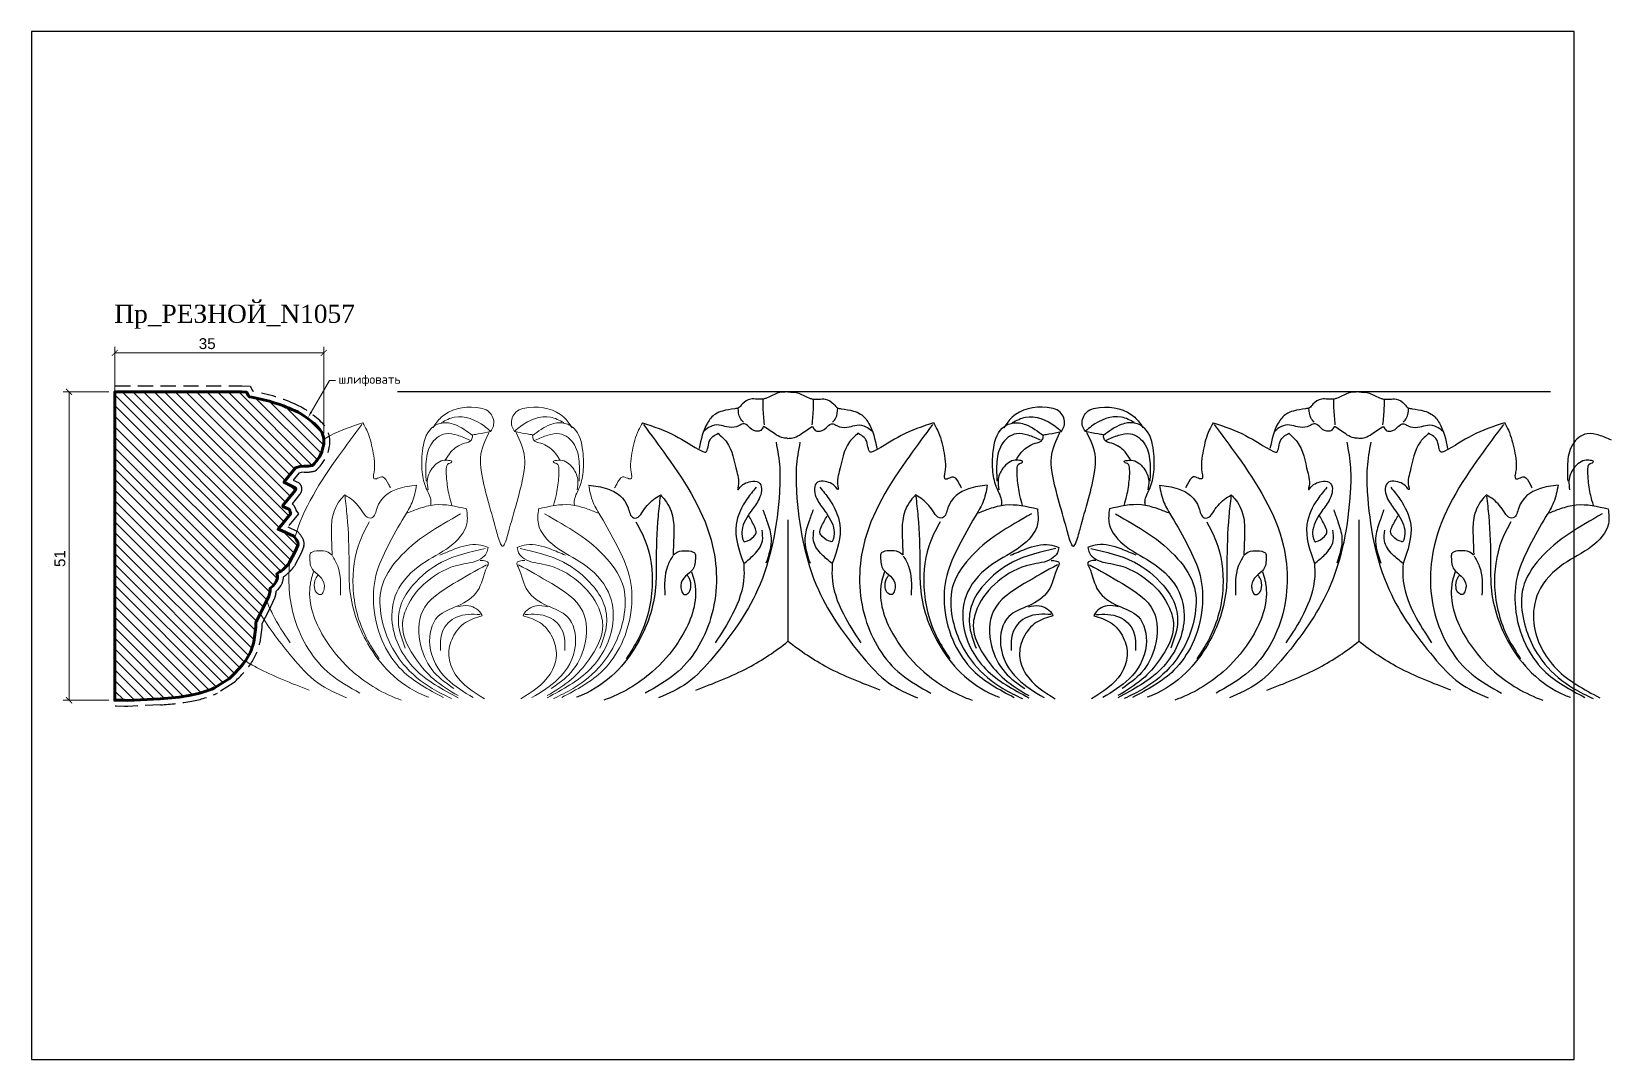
# Model space of a CAD drawing. Header units: millimetres. Extents: x 1316 to 1577, y -1879 to -1709.
import ezdxf
from ezdxf import colors
from ezdxf.entities.mleader import LeaderData, LeaderLine
from ezdxf.math import Vec2, Vec3

# ---------------------------------------------------------------- set-up
doc = ezdxf.new("R2010")
doc.units = ezdxf.units.MM
doc.linetypes.add('HIDDEN', pattern=[0.375, 0.25, -0.125])
for name, color, linetype, lineweight in [('0.15', 7, 'Continuous', 15), ('линия 50', 1, 'Continuous', 140), ('служебный слой РАЗМЕРЫ', 7, 'Continuous', 9)]:
    doc.layers.add(name, color=color, linetype=linetype, lineweight=lineweight)
doc.layers.add('Outside panel', color=7, linetype='Continuous', lineweight=18, true_color=0x7f5e57)
doc.layers.add('размеры в модели', color=7, linetype='Continuous')
doc.styles.add('ELECT', font='times.ttf')
doc.styles.get("Standard").update_dxf_attribs({"font": 'arial.ttf'})
doc.styles.add('ЕСКД профили текст', font='isocpeur.ttf')
doc.dimstyles.new('M_1', dxfattribs={"dimtxt": 1.8, "dimasz": 1, "dimexe": 1, "dimexo": 1, "dimgap": 0.6, "dimtad": 1, "dimdec": 0, "dimdsep": 46, "dimtxsty": 'Standard', "dimblk": 'ARCHTICK', "dimcen": -5, "dimclrd": 7, "dimclre": 7, "dimclrt": 7, "dimadec": 0, "dimazin": 0, "dimtfac": 1, "dimtdec": 0, "dimtmove": 0, "dimatfit": 3, "dimfxl": 1, "dimtolj": 1, "dimtzin": 0, "dimlwd": 5, "dimlwe": 5, "dimarcsym": 0})

msp = doc.modelspace()

# ---------------------------------------------------------------- texts
at = {"color": 7, "ltscale": 1000, "style": 'ELECT'}
msp.add_text('Пр_РЕЗНОЙ_N1057', height=3, dxfattribs=at).set_placement((1329.824066608806, -1757.38902694072))

# ---------------------------------------------------------------- blocks, each defined once
blk = doc.blocks.new('_ArchTick')
at = {"color": 0, "linetype": 'ByBlock', "const_width": 0.15}
blk.add_lwpolyline([(-0.5, -0.5), (0.5, 0.5)], dxfattribs=at)
blk = doc.blocks.new('*D3')
at = {"layer": 'Defpoints', "color": 0, "ltscale": 1000, "transparency": 16777216}
for p in [(1364.457472295162, -1762.355918897818), (1364.457472295162, -1776.634007220644), (1329.907022562762, -1819.803002179855)]:
    blk.add_point(p, dxfattribs=at)
at = {"layer": 'размеры в модели', "color": 7, "lineweight": 5, "ltscale": 1000, "transparency": 16777216}
for p, q in [((1329.907022562762, -1818.803002179855), (1329.907022562762, -1761.355918897818)), ((1329.907022562762, -1762.355918897818), (1364.457472295162, -1762.355918897818)), ((1364.457472295162, -1775.634007220644), (1364.457472295162, -1761.355918897818))]:
    blk.add_line(p, q, dxfattribs=at)
at = {"layer": 'размеры в модели', "color": 7, "lineweight": 5, "ltscale": 1000, "transparency": 16777216, "rotation": 180}
blk.add_blockref('_ArchTick', (1329.907022562762, -1762.355918897818), dxfattribs=at)
at = {"layer": 'размеры в модели', "color": 7, "lineweight": 5, "ltscale": 1000, "transparency": 16777216}
blk.add_blockref('_ArchTick', (1364.457472295162, -1762.355918897818), dxfattribs=at)
at = {"layer": 'размеры в модели', "color": 7, "ltscale": 1000, "transparency": 16777216, "insert": (1345.181853705388, -1760.836273604503), "char_height": 1.8, "attachment_point": 5}
blk.add_mtext('\\A1;35', dxfattribs=at)
blk = doc.blocks.new('*D2')
at = {"layer": 'Defpoints', "color": 0, "ltscale": 1000, "transparency": 16777216}
for p in [(1329.907022562762, -1768.802999432687), (1322.348852384731, -1819.803002179856), (1329.907022562762, -1819.803002179856)]:
    blk.add_point(p, dxfattribs=at)
at = {"layer": 'размеры в модели', "color": 7, "lineweight": 5, "ltscale": 1000, "transparency": 16777216}
for p, q in [((1328.907022562762, -1768.802999432687), (1321.348852384731, -1768.802999432687)), ((1322.348852384731, -1768.802999432687), (1322.348852384731, -1819.803002179856)), ((1328.907022562762, -1819.803002179856), (1321.348852384731, -1819.803002179856))]:
    blk.add_line(p, q, dxfattribs=at)
for p, rotation in [((1322.348852384731, -1768.802999432687), 90), ((1322.348852384731, -1819.803002179856), 270)]:
    blk.add_blockref('_ArchTick', p, dxfattribs=dict(at, rotation=rotation))
at = {"layer": 'размеры в модели', "color": 7, "ltscale": 1000, "transparency": 16777216, "insert": (1320.829821006831, -1796.373260477434), "char_height": 1.8, "attachment_point": 5, "rotation": 90}
blk.add_mtext('\\A1;51', dxfattribs=at)

# ---------------------------------------------------------------- dimensions: what is measured, and where the dimension line sits
at = {"layer": 'размеры в модели', "color": 5, "ltscale": 1000}
dim = msp.add_linear_dim(base=(1364.457472295162, -1762.355918897818), p1=(1329.907022562762, -1819.803002179855), p2=(1364.457472295162, -1776.634007220644), dimstyle='M_1', dxfattribs=at)
dim.commit()
dim.dimension.update_dxf_attribs({"geometry": '*D3', "text_midpoint": (1345.181853705388, -1762.355918897818), "dimtype": 128})
dim = msp.add_linear_dim(base=(1322.348852384731, -1819.803002179856), p1=(1329.907022562762, -1768.802999432686), p2=(1329.907022562762, -1819.803002179855), angle=90, dimstyle='M_1', dxfattribs=at)
dim.commit()
dim.dimension.update_dxf_attribs({"geometry": '*D2', "text_midpoint": (1322.34885238473, -1796.373260477434), "dimtype": 128})

# ---------------------------------------------------------------- hatches: boundary and pattern name
at = {"layer": 'Outside panel', "ltscale": 1000}
h = msp.add_hatch(dxfattribs=at)
h.set_pattern_fill('ANSI31', color=256, scale=9.894831059293374, angle=89.99999999999999)
h.set_pattern_definition([(135, (-308681.3478137554, 91952.88775593552), (-0.874587767590202, -0.8745877675902015), [])])
edge = h.paths.add_edge_path()
edge.add_line((1350.963298872066, -1768.802999432686), (1351.6663957573, -1768.832473755836))
edge.add_line((1351.6663957573, -1768.832473755836), (1352.019470459269, -1769.47263537105))
edge.add_line((1352.019470459269, -1769.47263537105), (1352.095494041172, -1769.610474130743))
edge.add_arc((1347.240286511089, -1799.186926200906), 29.97231317764509, 65.59297087123218, 80.67759264373308, ccw=False)
edge.add_arc((1353.725594688043, -1784.176425779202), 13.62665611717589, 42.58568210738292, 64.34472969998421, ccw=False)
edge.add_arc((1361.21534645087, -1776.999259817087), 3.262635353449134, -14.430340476632296, 38.78881298896238, ccw=False)
edge.add_arc((1358.787868584284, -1776.701634259945), 5.696508899645258, 311.60085530596746, 348.75667059247075, ccw=False)
edge.add_arc((1361.44771685301, -1776.134631561996), 4.955537926826993, 266.83880639387377, 283.089289717507, ccw=False)
edge.add_line((1361.174442480271, -1781.082628860044), (1360.512595923105, -1781.168770727607))
edge.add_line((1360.512595923105, -1781.168770727607), (1359.77176818666, -1781.347474494156))
edge.add_line((1359.77176818666, -1781.347474494156), (1357.851816830644, -1783.765096631854))
edge.add_line((1357.851816830644, -1783.765096631854), (1359.743361126119, -1784.658116913888))
edge.add_arc((1359.487123102426, -1784.882739258137), 0.3407537561371958, -47.59731586521792, 41.23832262908621, ccw=False)
edge.add_line((1359.716905961697, -1785.134359924843), (1357.709365942002, -1787.587968053667))
edge.add_line((1357.709365942002, -1787.587968053667), (1357.700208385428, -1787.745164443877))
edge.add_line((1357.700208385428, -1787.745164443877), (1358.684137021144, -1788.182625450565))
edge.add_arc((1358.279720114439, -1788.613306640815), 0.5907954993601886, 24.946555907015295, 46.80138924666602, ccw=False)
edge.add_line((1358.815395339345, -1788.364125230022), (1358.881533252028, -1788.727641882164))
edge.add_line((1358.881533252028, -1788.727641882164), (1358.931391062633, -1788.834680213731))
edge.add_line((1358.931391062633, -1788.834680213731), (1359.00159900072, -1788.933962144212))
edge.add_line((1359.00159900072, -1788.933962144212), (1356.888238321011, -1791.517360713704))
edge.add_line((1356.888238321011, -1791.517360713704), (1357.550634952215, -1791.768668100725))
edge.add_line((1357.550634952215, -1791.768668100725), (1359.507299654604, -1792.696333639695))
edge.add_arc((1355.373104208335, -1796.194761308703), 5.415770318545607, 29.771715731185907, 40.23847662549622, ccw=False)
edge.add_arc((1359.522463083569, -1793.909467755213), 0.6836448882497159, -10.279880105993584, 36.212299477542274, ccw=False)
edge.add_line((1360.195133943529, -1794.031468769092), (1359.858339343638, -1794.976198390032))
edge.add_line((1359.858339343638, -1794.976198390032), (1358.746204908424, -1797.086456509096))
edge.add_arc((1354.844039297557, -1794.272418261979), 4.810998618880846, 314.42779352934076, 324.20282388908976, ccw=False)
edge.add_arc((1354.637273888115, -1794.523976708915), 4.787050512549677, 301.75807215845657, 318.3057055007236, ccw=False)
edge.add_line((1357.156859996681, -1798.59430083006), (1356.667439444875, -1798.920069664971))
edge.add_arc((1356.249087705928, -1799.265412713234), 0.5424758044951531, 3.4895545051799104, 39.53915891904592, ccw=False)
edge.add_arc((1354.794749934936, -1799.3023119262), 1.997032095501671, -29.007390789123804, 2.006385798557119, ccw=False)
edge.add_line((1356.541268657846, -1800.270717595842), (1356.086443320801, -1800.862789525789))
edge.add_line((1356.086443320801, -1800.862789525789), (1355.545129945454, -1801.317314614447))
edge.add_arc((1354.229274283, -1801.643340873103), 1.35564348032489, -13.73583422464418, 13.915791451881091, ccw=False)
edge.add_line((1355.546147451689, -1801.965232630282), (1355.389451474835, -1802.598154937987))
edge.add_line((1355.389451474835, -1802.598154937987), (1354.400435307482, -1804.631883235437))
edge.add_line((1354.400435307482, -1804.631883235437), (1353.226232984522, -1806.936568468249))
edge.add_line((1353.226232984522, -1806.936568468249), (1353.226232984522, -1807.691007722424))
edge.add_line((1353.226232984522, -1807.691007722424), (1352.874175789719, -1810.134273983444))
edge.add_arc((1344.501413682719, -1808.376739337538), 8.555236602921072, 324.01690924708765, 348.1451063557594, ccw=False)
edge.add_arc((1333.572722925408, -1799.569297738395), 22.58444063048799, 312.59830322148713, 322.22607379987056, ccw=False)
edge.add_line((1348.859095750795, -1816.194091404344), (1346.39978291369, -1817.747957037085))
edge.add_arc((1339.664228112157, -1803.060163479015), 16.15855742598804, 279.96351474939553, 294.63532834798605, ccw=False)
edge.add_arc((1335.51329163073, -1781.634414602748), 37.98127853763408, 272.83647262599607, 280.5386163079805, ccw=False)
edge.add_line((1337.392816745629, -1819.569159951781), (1332.019958655768, -1819.827170608587))
edge.add_line((1332.019958655768, -1819.827170608587), (1331.520787626458, -1819.819950245226))
edge.add_line((1331.520787626458, -1819.819950245226), (1330.139916118187, -1819.803002179855))
edge.add_line((1330.139916118187, -1819.803002179855), (1329.907022562762, -1819.803002179855))
edge.add_line((1329.907022562762, -1819.803002179855), (1329.907022562762, -1768.802999432686))
edge.add_line((1329.907022562762, -1768.802999432686), (1350.963298872066, -1768.802999432686))

# ---------------------------------------------------------------- linework, layer by layer
at = {"color": 7, "ltscale": 1000}
for p, q in [((1567.262176569388, -1768.802999432686), (1376.629873453941, -1768.802999432686)), ((1441.193709015217, -1789.960135986003), (1441.193709015217, -1810.05685513981)), ((1535.550365788698, -1789.960135986003), (1535.550365788698, -1810.05685513981))]:
    msp.add_line(p, q, dxfattribs=at)
at = {"color": 6, "ltscale": 1000}
msp.add_lwpolyline([(1316.153295605618, -1879.213753384771), (1571.153295605618, -1879.213753384771), (1571.153295605618, -1709.213753384771), (1316.153295605618, -1709.213753384771)], close=True, dxfattribs=at)
at = {"color": 7, "ltscale": 1000}
for points in [[(1441.193709015217, -1768.802999432672), (1439.425939251971, -1769.038045920788), (1437.514746658806, -1769.885569314829), (1437.005540022463, -1770.009872745963), (1436.078294750605, -1770.009872745963), (1435.026527331513, -1769.987272122067), (1433.617870544851, -1770.859091186903), (1433.024166737985, -1771.41845662683), (1432.383767125499, -1771.590221368017), (1430.383630141452, -1771.978387082585), (1429.206228771083, -1772.480685947354), (1427.873174717486, -1773.958201731213), (1426.514549150434, -1778.154572563137)], [(1437.008875437383, -1770.078804648605), (1437.036670558922, -1771.490778623272), (1437.259031535428, -1774.23957949796)], [(1441.193709015217, -1768.802999432672), (1442.961478777997, -1769.038045920788), (1444.872671371162, -1769.885569314829), (1445.381878007505, -1770.009872745963), (1446.309123279829, -1770.009872745963), (1447.360890698455, -1769.987272122067), (1448.769547485117, -1770.859091186903), (1449.363251291983, -1771.41845662683), (1450.003650904935, -1771.590221368017), (1452.003787888516, -1771.978387082585), (1453.181189259351, -1772.480685947354), (1454.514243312948, -1773.958201731213), (1455.872868879535, -1778.154572563137)], [(1445.378542592585, -1770.078804648605), (1445.350747471512, -1771.490778623272), (1445.12838649454, -1774.23957949796)], [(1535.550365788698, -1768.802999432672), (1533.782596025918, -1769.038045920788), (1531.871403432753, -1769.885569314829), (1531.36219679641, -1770.009872745963), (1530.434951524552, -1770.009872745963), (1529.38318410546, -1769.987272122067), (1527.974527318798, -1770.859091186903), (1527.380823511932, -1771.41845662683), (1526.740423899446, -1771.590221368017), (1524.740286915399, -1771.978387082585), (1523.56288554503, -1772.480685947354), (1522.229831490968, -1773.958201731213), (1520.871205924381, -1778.154572563137)], [(1531.36553221133, -1770.078804648605), (1531.393327332404, -1771.490778623272), (1531.615688309375, -1774.23957949796)], [(1535.550365788698, -1768.802999432672), (1537.318135551945, -1769.038045920788), (1539.229328145575, -1769.885569314829), (1539.738534781452, -1770.009872745963), (1540.66578005331, -1770.009872745963), (1541.717547472403, -1769.987272122067), (1543.126204259064, -1770.859091186903), (1543.71990806593, -1771.41845662683), (1544.360307678882, -1771.590221368017), (1546.360444662463, -1771.978387082585), (1547.537846033298, -1772.480685947354), (1548.870900086895, -1773.958201731213), (1550.229525653482, -1778.154572563137)], [(1539.735199366532, -1770.078804648605), (1539.707404245459, -1771.490778623272), (1539.485043268487, -1774.23957949796)], [(1433.81688361878, -1773.839548456024), (1433.28099366587, -1773.11745852419), (1432.955234835226, -1771.503208966235)], [(1448.570534411188, -1773.839548456024), (1449.106424364563, -1773.11745852419), (1449.432183194742, -1771.503208966235)], [(1486.384130271919, -1775.373565799215), (1486.839970273733, -1774.453155393254), (1486.376347637572, -1772.360337625498), (1484.047116408892, -1771.400941143402), (1478.234600482345, -1772.999935280423), (1476.865968672395, -1774.740748331657)], [(1478.254612970468, -1773.884184688104), (1480.445980394095, -1772.986374905922), (1485.36794060918, -1774.476886048455), (1486.356335149914, -1775.284858350649)], [(1490.359944531996, -1775.373565799215), (1489.904104530182, -1774.453155393254), (1490.367727166344, -1772.360337625498), (1492.696958395489, -1771.400941143402), (1498.50947432157, -1772.999935280423), (1499.87810613152, -1774.740748331657)], [(1498.489461833913, -1773.884184688104), (1496.29809440982, -1772.986374905922), (1491.376134194736, -1774.476886048455), (1490.387739654001, -1775.284858350649)], [(1528.173540392727, -1773.839548456024), (1527.637650439818, -1773.11745852419), (1527.311891609173, -1771.503208966235)], [(1542.927191185136, -1773.839548456024), (1543.46308113851, -1773.11745852419), (1543.788839968689, -1771.503208966235)], [(1417.129804136999, -1773.909610389856), (1422.473138402052, -1776.026158812812), (1427.098246714402, -1778.663086599561), (1427.424005545046, -1778.793605202351), (1428.187815499328, -1776.990640435259), (1429.643168090213, -1775.660593722023)], [(1417.294351259083, -1774.208503640264), (1421.126742689707, -1779.414557342192), (1428.735935305547, -1794.302153282923), (1428.409064670395, -1806.260708373396), (1422.505380743951, -1815.507188603056), (1417.598985797562, -1818.612514318906)], [(1441.193709015217, -1776.492861695013), (1440.42100462208, -1776.423364776776), (1438.267438564286, -1775.229486822391), (1437.281267633032, -1774.58706408961), (1437.19899407199, -1774.549773060258), (1437.012210852303, -1774.736228206901), (1436.548588215675, -1775.251522430575), (1436.271748800133, -1775.326104489279), (1434.898669769824, -1774.773519236252), (1433.998107814998, -1774.087025286986), (1433.74906352146, -1774.087025286986), (1433.136459030979, -1774.381398412639), (1432.661718346015, -1774.570113621659), (1431.089626242709, -1774.5983644015), (1429.808827017736, -1774.287605823723), (1428.332350133755, -1774.560508356553), (1427.347291007474, -1775.279208194705)], [(1429.643168090213, -1775.660593722023), (1431.002905461308, -1777.062397415757), (1432.723979419865, -1781.988203382243), (1432.886302932468, -1784.738134288353), (1432.877408493612, -1784.927414513084), (1432.935222347569, -1784.968660651481), (1433.069750738166, -1784.851137407481), (1435.050987039063, -1783.643699078944), (1436.303991141565, -1783.743706839166), (1436.513010459323, -1783.93581214187), (1436.429625093773, -1786.477252293036), (1435.096571039245, -1788.508483360878), (1433.598969862167, -1791.61041898316), (1433.69347327745, -1793.059683987063), (1434.032573766843, -1793.587973569411), (1434.128188986168, -1793.574413195143), (1435.52350411408, -1792.721239645158), (1435.91708304251, -1792.138708565508), (1435.713622749154, -1791.190612395301), (1434.710774744697, -1789.293855039527)], [(1441.193709015217, -1776.492861695013), (1441.966413408354, -1776.423364776776), (1444.119979466148, -1775.229486822391), (1445.106150396936, -1774.58706408961), (1445.188423958443, -1774.549773060258), (1445.375207178597, -1774.736228206901), (1445.838829814758, -1775.251522430575), (1446.115669229835, -1775.326104489279), (1447.488748260144, -1774.773519236252), (1448.389310215436, -1774.087025286986), (1448.638354508508, -1774.087025286986), (1449.25095899899, -1774.381398412639), (1449.725699683953, -1774.570113621659), (1451.297791787725, -1774.5983644015), (1452.578591012232, -1774.287605823723), (1454.055067896679, -1774.560508356553), (1455.040127022959, -1775.279208194705)], [(1452.74424994022, -1775.660593722023), (1451.384512569126, -1777.062397415757), (1449.663438610103, -1781.988203382243), (1449.501115097501, -1784.738134288353), (1449.510009536822, -1784.927414513084), (1449.452195683331, -1784.968660651481), (1449.317667291802, -1784.851137407481), (1447.336430990905, -1783.643699078944), (1446.083426888403, -1783.743706839166), (1445.874407570645, -1783.93581214187), (1445.957792936661, -1786.477252293036), (1447.290846990723, -1788.508483360878), (1448.788448167801, -1791.61041898316), (1448.693944752984, -1793.059683987063), (1448.354844263591, -1793.587973569411), (1448.259229043801, -1793.574413195143), (1446.863913916353, -1792.721239645158), (1446.470334988389, -1792.138708565508), (1446.67379528128, -1791.190612395301), (1447.676643285271, -1789.293855039527)], [(1465.257613893435, -1773.909610389856), (1459.914279627916, -1776.026158812812), (1455.289171316032, -1778.663086599561), (1454.963412485387, -1778.793605202351), (1454.199602531105, -1776.990640435259), (1452.74424994022, -1775.660593722023)], [(1465.093066770885, -1774.208503640264), (1461.260675340727, -1779.414557342192), (1453.651482724421, -1794.302153282923), (1453.978353360038, -1806.260708373396), (1459.882037286017, -1815.507188603056), (1464.788432232872, -1818.612514318906)], [(1465.257613893435, -1773.909610389856), (1465.918025994044, -1775.154339748093), (1466.90864414426, -1778.48058656208), (1467.123222486418, -1782.082560986753), (1467.023160046734, -1782.938559614944), (1467.078750290744, -1783.134620026925), (1467.686907561798, -1783.097328997341), (1468.518537613865, -1782.873582821347), (1469.509155764081, -1784.059550557409), (1469.853815277875, -1784.694063071867)], [(1476.506855695345, -1787.55473703461), (1476.530203597456, -1786.901013990173), (1475.761946424213, -1784.792375785539), (1475.073739201132, -1782.09951145482), (1475.124882226646, -1778.596979774775), (1476.615812573884, -1774.806855156443), (1478.30242058013, -1773.959331762402), (1480.4737755161, -1774.21302376502), (1483.406716796406, -1776.024463765913)], [(1482.954212209512, -1776.789494883044), (1480.8895905426, -1775.971352300032), (1478.955050046858, -1775.730090640376), (1476.499073061463, -1777.57034643682), (1475.699685350362, -1780.730478665566), (1475.733039497234, -1783.588327550337)], [(1483.445629967679, -1775.903550428346), (1484.330626653809, -1775.753821295461), (1486.384130271919, -1775.373565799215)], [(1488.37203740219, -1794.329839047052), (1488.247515255422, -1794.269382378327), (1488.035160522744, -1793.9416733326), (1487.265791543596, -1791.487245583332), (1485.861581977293, -1786.474427215064), (1484.834274265751, -1781.830564031035), (1484.727540997159, -1779.668249344926), (1486.143980417237, -1775.50351938641)], [(1488.37203740219, -1794.329839047052), (1488.496559548494, -1794.269382378327), (1488.708914281637, -1793.9416733326), (1489.47828326032, -1791.487245583332), (1490.882492826622, -1786.474427215064), (1491.909800538164, -1781.830564031035), (1492.016533807222, -1779.668249344926), (1490.600094387144, -1775.50351938641)], [(1493.298444836237, -1775.903550428346), (1492.413448150106, -1775.753821295461), (1490.359944531996, -1775.373565799215)], [(1500.237219109036, -1787.55473703461), (1500.213871206459, -1786.901013990173), (1500.982128379703, -1784.792375785539), (1501.670335602783, -1782.09951145482), (1501.619192577735, -1778.596979774775), (1500.128262230031, -1774.806855156443), (1498.441654223785, -1773.959331762402), (1496.270299287815, -1774.21302376502), (1493.337358007509, -1776.024463765913)], [(1493.789862594869, -1776.789494883044), (1495.854484261316, -1775.971352300032), (1497.789024757058, -1775.730090640376), (1500.245001742453, -1777.57034643682), (1501.044389453553, -1780.730478665566), (1501.011035307147, -1783.588327550337)], [(1511.486460910481, -1773.909610389856), (1510.826048809871, -1775.154339748093), (1509.835430659656, -1778.48058656208), (1509.620852317497, -1782.082560986753), (1509.720914757181, -1782.938559614944), (1509.665324513171, -1783.134620026925), (1509.057167242117, -1783.097328997341), (1508.22553719005, -1782.873582821347), (1507.234919039834, -1784.059550557409), (1506.890259526041, -1784.694063071867)], [(1511.486460910481, -1773.909610389856), (1516.829795176, -1776.026158812812), (1521.454903488349, -1778.663086599561), (1521.780662318528, -1778.793605202351), (1522.54447227281, -1776.990640435259), (1523.99982486416, -1775.660593722023)], [(1511.65100803303, -1774.208503640264), (1515.483399463188, -1779.414557342192), (1523.092592079494, -1794.302153282923), (1522.765721444342, -1806.260708373396), (1516.862037517898, -1815.507188603056), (1511.955642571509, -1818.612514318906)], [(1535.550365788698, -1776.492861695013), (1534.777661395561, -1776.423364776776), (1532.624095338233, -1775.229486822391), (1531.637924406979, -1774.58706408961), (1531.555650845472, -1774.549773060258), (1531.368867625784, -1774.736228206901), (1530.905244989623, -1775.251522430575), (1530.62840557408, -1775.326104489279), (1529.255326543771, -1774.773519236252), (1528.354764588945, -1774.087025286986), (1528.105720295407, -1774.087025286986), (1527.493115804926, -1774.381398412639), (1527.018375119962, -1774.570113621659), (1525.44628301619, -1774.5983644015), (1524.165483791683, -1774.287605823723), (1522.689006907236, -1774.560508356553), (1521.703947781421, -1775.279208194705)], [(1523.99982486416, -1775.660593722023), (1525.359562234789, -1777.062397415757), (1527.080636193812, -1781.988203382243), (1527.242959706415, -1784.738134288353), (1527.234065267559, -1784.927414513084), (1527.29187912105, -1784.968660651481), (1527.426407512114, -1784.851137407481), (1529.407643813011, -1783.643699078944), (1530.660647915513, -1783.743706839166), (1530.86966723327, -1783.93581214187), (1530.786281867255, -1786.477252293036), (1529.453227813192, -1788.508483360878), (1527.955626636114, -1791.61041898316), (1528.050130051397, -1793.059683987063), (1528.389230540324, -1793.587973569411), (1528.484845760115, -1793.574413195143), (1529.880160888028, -1792.721239645158), (1530.273739816457, -1792.138708565508), (1530.070279522635, -1791.190612395301), (1529.067431518644, -1789.293855039527)], [(1535.550365788698, -1776.492861695013), (1536.323070181836, -1776.423364776776), (1538.476636239629, -1775.229486822391), (1539.462807170883, -1774.58706408961), (1539.54508073239, -1774.549773060258), (1539.731863951612, -1774.736228206901), (1540.19548658824, -1775.251522430575), (1540.472326003783, -1775.326104489279), (1541.845405034092, -1774.773519236252), (1542.745966989383, -1774.087025286986), (1542.995011282455, -1774.087025286986), (1543.607615772937, -1774.381398412639), (1544.0823564579, -1774.570113621659), (1545.654448561207, -1774.5983644015), (1546.935247786179, -1774.287605823723), (1548.411724670626, -1774.560508356553), (1549.396783796441, -1775.279208194705)], [(1547.100906714168, -1775.660593722023), (1545.741169343073, -1777.062397415757), (1544.02009538405, -1781.988203382243), (1543.857771871448, -1784.738134288353), (1543.866666310769, -1784.927414513084), (1543.808852457278, -1784.968660651481), (1543.674324065749, -1784.851137407481), (1541.693087764852, -1783.643699078944), (1540.44008366235, -1783.743706839166), (1540.231064344593, -1783.93581214187), (1540.314449710608, -1786.477252293036), (1541.647503764671, -1788.508483360878), (1543.145104941748, -1791.61041898316), (1543.050601526465, -1793.059683987063), (1542.711501037538, -1793.587973569411), (1542.615885817748, -1793.574413195143), (1541.220570690301, -1792.721239645158), (1540.826991761405, -1792.138708565508), (1541.030452055227, -1791.190612395301), (1542.033300059218, -1789.293855039527)], [(1559.614270667382, -1773.909610389856), (1554.270936401863, -1776.026158812812), (1549.645828089513, -1778.663086599561), (1549.320069259335, -1778.793605202351), (1548.556259304587, -1776.990640435259), (1547.100906714168, -1775.660593722023)], [(1559.449723544833, -1774.208503640264), (1555.617332114209, -1779.414557342192), (1548.008139498368, -1794.302153282923), (1548.335010133986, -1806.260708373396), (1554.23869406043, -1815.507188603056), (1559.145089006819, -1818.612514318906)], [(1559.614270667382, -1773.909610389856), (1560.274682767991, -1775.154339748093), (1561.265300918207, -1778.48058656208), (1561.479879260365, -1782.082560986753), (1561.379816820681, -1782.938559614944), (1561.435407064691, -1783.134620026925), (1562.043564335745, -1783.097328997341), (1562.875194387347, -1782.873582821347), (1563.865812538028, -1784.059550557409), (1564.210472051822, -1784.694063071867)], [(1577.310868983459, -1776.789494883044), (1575.246247316081, -1775.971352300032), (1573.311706819874, -1775.730090640376), (1570.85572983541, -1777.57034643682), (1570.05634212431, -1780.730478665566), (1570.089696270716, -1783.588327550337)], [(1439.21247271432, -1777.122289069121), (1439.821741790347, -1781.366686226575), (1439.782828619074, -1785.316710258725), (1436.160568311647, -1801.572208957288), (1428.809314428199, -1812.692280903466), (1424.562219776981, -1816.912947406068), (1419.809253903873, -1819.431221917512)], [(1443.174945316114, -1777.122289069121), (1442.565676240087, -1781.366686226575), (1442.604589410894, -1785.316710258725), (1446.226849718787, -1801.572208957288), (1453.578103601769, -1812.692280903466), (1457.825198253453, -1816.912947406068), (1462.57816412656, -1819.431221917512)], [(1478.849428583238, -1780.138907336288), (1479.836711318068, -1778.734278564581), (1482.058097474113, -1777.307614184574), (1483.237722454429, -1776.749943791314), (1483.406716797337, -1776.024463765913)], [(1497.894646220677, -1780.138907336288), (1496.907363485847, -1778.734278564581), (1494.685977330268, -1777.307614184574), (1493.506352349486, -1776.749943791314), (1493.337358007044, -1776.024463765913)], [(1533.569129488267, -1777.122289069121), (1534.178398564294, -1781.366686226575), (1534.139485393021, -1785.316710258725), (1530.517225085128, -1801.572208957288), (1523.165971202146, -1812.692280903466), (1518.918876550928, -1816.912947406068), (1514.165910677355, -1819.431221917512)], [(1537.531602090061, -1777.122289069121), (1536.922333013568, -1781.366686226575), (1536.961246184841, -1785.316710258725), (1540.583506492268, -1801.572208957288), (1547.934760375716, -1812.692280903466), (1552.1818550274, -1816.912947406068), (1556.934820900507, -1819.431221917512)], [(1479.976798733998, -1787.580727752073), (1479.537635804922, -1785.961958069478), (1479.116261754487, -1783.162870806649), (1479.069565949798, -1781.52997573396), (1479.443132389639, -1780.656461622457), (1479.986804977827, -1780.337227810764), (1479.964568879757, -1780.262645751944), (1479.687729464214, -1780.16659310065), (1478.771602241159, -1780.092011042063), (1476.725881256931, -1781.444658378961), (1475.92649354583, -1783.510920413893), (1476.054351107985, -1785.012731868082)], [(1496.767276069917, -1787.580727752073), (1497.206438998994, -1785.961958069478), (1497.627813049428, -1783.162870806649), (1497.674508854117, -1781.52997573396), (1497.300942414277, -1780.656461622457), (1496.757269826088, -1780.337227810764), (1496.779505924158, -1780.262645751944), (1497.056345339701, -1780.16659310065), (1497.972472563222, -1780.092011042063), (1500.018193546985, -1781.444658378961), (1500.817581258085, -1783.510920413893), (1500.689723696396, -1785.012731868082)], [(1574.333455507945, -1787.580727752073), (1573.894292578869, -1785.961958069478), (1573.472918528434, -1783.162870806649), (1573.426222723279, -1781.52997573396), (1573.799789163586, -1780.656461622457), (1574.343461751774, -1780.337227810764), (1574.321225653704, -1780.262645751944), (1574.044386238162, -1780.16659310065), (1573.12825901464, -1780.092011042063), (1571.082538030878, -1781.444658378961), (1570.283150319778, -1783.510920413893), (1570.411007881932, -1785.012731868082)], [(1420.064969027251, -1786.038235174849), (1419.715862293564, -1789.380867441192), (1419.402333316695, -1797.294475879644), (1419.313388926279, -1801.111156231033), (1416.28372062121, -1810.484199954088), (1412.616988118109, -1815.251236538061), (1407.107994925998, -1818.959998910439), (1406.219662824482, -1819.318783813978)], [(1408.24314771064, -1784.222275049317), (1411.345083333388, -1784.826276721324), (1414.761659736581, -1787.978498731864), (1415.654439058457, -1789.633429412737), (1416.154751254548, -1789.659420130083), (1417.047530575957, -1788.792686205714), (1418.939822485507, -1786.612856036176), (1420.096099563711, -1785.850649997017)], [(1420.096099563711, -1785.850649997017), (1420.897710883826, -1786.74563470111), (1422.176286498852, -1789.698971221813), (1422.308591279969, -1792.552299981828), (1422.195187182002, -1795.674576165744)], [(1435.920418456499, -1784.587275124279), (1434.41169923155, -1786.525843634277), (1432.615022540394, -1790.726734590957), (1433.872473863721, -1797.189382978722)], [(1446.466999573469, -1784.587275124279), (1447.975718798883, -1786.525843634277), (1449.772395489574, -1790.726734590957), (1448.514944166713, -1797.189382978722)], [(1462.291318466723, -1785.850649997017), (1461.489707147073, -1786.74563470111), (1460.211131532047, -1789.698971221813), (1460.078826750465, -1792.552299981828), (1460.192230848432, -1795.674576165744)], [(1474.144270319794, -1784.222275049317), (1471.042334697046, -1784.826276721324), (1467.625758293852, -1787.978498731864), (1466.732978972443, -1789.633429412737), (1466.232666775421, -1789.659420130083), (1465.339887454476, -1788.792686205714), (1463.447595545393, -1786.612856036176), (1462.291318466723, -1785.850649997017)], [(1462.322449003183, -1786.038235174849), (1462.67155573687, -1789.380867441192), (1462.985084713739, -1797.294475879644), (1463.074029104155, -1801.111156231033), (1466.103697409224, -1810.484199954088), (1469.770429912325, -1815.251236538061), (1475.279423104901, -1818.959998910439), (1476.167755205952, -1819.318783813978)], [(1474.144270319794, -1784.222275049317), (1473.406031877104, -1787.093684308355), (1472.129679872956, -1789.424373642083), (1469.433553032413, -1794.263732222265), (1467.431192438886, -1799.202533547541), (1467.080973901157, -1804.487689433045), (1468.738674980425, -1810.521490983323), (1471.753889822237, -1814.850075464703), (1478.587042630486, -1819.339124375379)], [(1502.599804484587, -1784.222275049317), (1503.338042926811, -1787.093684308355), (1504.614394931425, -1789.424373642083), (1507.310521771968, -1794.263732222265), (1509.31288236503, -1799.202533547541), (1509.663100902759, -1804.487689433045), (1508.005399823956, -1810.521490983323), (1504.990184981678, -1814.850075464703), (1498.157032173895, -1819.339124375379)], [(1514.421625800733, -1786.038235174849), (1514.072519067046, -1789.380867441192), (1513.758990090642, -1797.294475879644), (1513.670045700226, -1801.111156231033), (1510.640377395157, -1810.484199954088), (1506.973644892056, -1815.251236538061), (1501.464651699014, -1818.959998910439), (1500.576319598429, -1819.318783813978)], [(1502.599804484587, -1784.222275049317), (1505.70174010687, -1784.826276721324), (1509.118316510529, -1787.978498731864), (1510.011095831473, -1789.633429412737), (1510.511408028495, -1789.659420130083), (1511.404187349439, -1788.792686205714), (1513.296479258988, -1786.612856036176), (1514.452756337658, -1785.850649997017)], [(1514.452756337658, -1785.850649997017), (1515.254367657308, -1786.74563470111), (1516.532943272334, -1789.698971221813), (1516.66524805345, -1792.552299981828), (1516.551843955483, -1795.674576165744)], [(1530.277075230446, -1784.587275124279), (1528.768356005032, -1786.525843634277), (1526.971679314342, -1790.726734590957), (1528.229130637203, -1797.189382978722)], [(1540.823656347417, -1784.587275124279), (1542.332375572831, -1786.525843634277), (1544.129052263521, -1790.726734590957), (1542.87160094066, -1797.189382978722)], [(1556.647975240205, -1785.850649997017), (1555.846363920555, -1786.74563470111), (1554.567788305529, -1789.698971221813), (1554.435483524412, -1792.552299981828), (1554.548887622379, -1795.674576165744)], [(1568.500927093275, -1784.222275049317), (1565.398991470993, -1784.826276721324), (1561.9824150678, -1787.978498731864), (1561.089635745924, -1789.633429412737), (1560.589323549368, -1789.659420130083), (1559.696544228424, -1788.792686205714), (1557.804252318409, -1786.612856036176), (1556.647975240205, -1785.850649997017)], [(1556.67910577713, -1786.038235174849), (1557.028212510817, -1789.380867441192), (1557.34174148722, -1797.294475879644), (1557.430685878102, -1801.111156231033), (1560.460354182705, -1810.484199954088), (1564.127086686272, -1815.251236538061), (1569.636079878383, -1818.959998910439), (1570.524411979899, -1819.318783813978)], [(1568.500927093275, -1784.222275049317), (1567.762688651517, -1787.093684308355), (1566.486336646438, -1789.424373642083), (1563.790209805895, -1794.263732222265), (1561.787849212833, -1799.202533547541), (1561.437630675104, -1804.487689433045), (1563.095331754372, -1810.521490983323), (1566.110546596185, -1814.850075464703), (1572.943699403968, -1819.339124375379)], [(1437.050012217205, -1788.28756226274), (1437.748225684114, -1790.295062675497), (1438.40419056483, -1792.979451772415), (1437.54921260972, -1797.154352011865)], [(1445.337405812763, -1788.28756226274), (1444.639192345854, -1790.295062675497), (1443.983227465138, -1792.979451772415), (1444.838205420248, -1797.154352011865)], [(1482.427216694527, -1788.164953878389), (1482.465018060826, -1790.602996175534), (1479.655487122782, -1794.389165684704), (1475.058173933368, -1797.260574943975), (1470.88223479439, -1801.95698457829), (1470.130654693883, -1807.04495002074), (1473.867430903785, -1814.618984085981), (1481.015224494342, -1819.381500545082)], [(1472.628880265005, -1788.833367328632), (1474.543408272624, -1788.112407427987), (1477.115012965933, -1787.496540428496), (1482.427216694992, -1788.164953878506)], [(1494.316858109389, -1788.164953878389), (1494.279056743089, -1790.602996175534), (1497.088587681134, -1794.389165684704), (1501.685900870547, -1797.260574943975), (1505.861840009526, -1801.95698457829), (1506.613420110032, -1807.04495002074), (1502.87664390013, -1814.618984085981), (1495.728850309573, -1819.381500545082)], [(1504.11519453891, -1788.833367328632), (1502.200666531291, -1788.112407427987), (1499.629061838448, -1787.496540428496), (1494.316858108923, -1788.164953878506)], [(1531.406668991152, -1788.28756226274), (1532.104882458061, -1790.295062675497), (1532.760847338777, -1792.979451772415), (1531.905869383667, -1797.154352011865)], [(1539.69406258671, -1788.28756226274), (1538.995849119801, -1790.295062675497), (1538.339884239085, -1792.979451772415), (1539.194862194196, -1797.154352011865)], [(1576.783873468474, -1788.164953878389), (1576.821674834773, -1790.602996175534), (1574.012143896729, -1794.389165684704), (1569.414830707316, -1797.260574943975), (1565.238891568337, -1801.95698457829), (1564.487311467365, -1807.04495002074), (1568.224087677732, -1814.618984085981), (1575.371881267823, -1819.381500545082)], [(1566.985537038952, -1788.833367328632), (1568.90006504564, -1788.112407427987), (1571.471669739414, -1787.496540428496), (1576.783873468939, -1788.164953878506)], [(1416.054688815795, -1790.280372270157), (1417.588979553268, -1793.445024623659), (1418.731914972257, -1801.047874484218), (1416.508305207197, -1809.526498518542), (1414.438124515884, -1812.943147827878)], [(1466.332729214639, -1790.280372270157), (1464.798438476701, -1793.445024623659), (1463.655503057711, -1801.047874484218), (1465.879112822771, -1809.526498518542), (1467.949293514084, -1812.943147827878)], [(1481.427704105456, -1788.997221851496), (1471.136838112328, -1796.391580956995), (1468.355102296289, -1801.228679474916), (1468.355102296289, -1806.121149521212), (1471.947343871765, -1813.824572157937), (1476.706980574247, -1817.842398061541), (1479.951227221009, -1819.533489740345)], [(1495.31637069846, -1788.997221851496), (1505.607236691587, -1796.391580956995), (1508.388972507626, -1801.228679474916), (1508.388972507626, -1806.121149521212), (1504.79673093215, -1813.824572157937), (1500.037094229669, -1817.842398061541), (1496.792847582907, -1819.533489740345)], [(1510.411345589742, -1790.280372270157), (1511.945636327215, -1793.445024623659), (1513.088571746204, -1801.047874484218), (1510.864961981144, -1809.526498518542), (1508.794781289831, -1812.943147827878)], [(1560.689385988586, -1790.280372270157), (1559.155095250648, -1793.445024623659), (1558.012159831658, -1801.047874484218), (1560.235769596718, -1809.526498518542), (1562.305950288031, -1812.943147827878)], [(1575.784360879403, -1788.997221851496), (1565.493494886276, -1796.391580956995), (1562.711759070236, -1801.228679474916), (1562.711759070236, -1806.121149521212), (1566.304000645712, -1813.824572157937), (1571.063637348194, -1817.842398061541), (1574.307883994956, -1819.533489740345)], [(1433.872473864187, -1797.189382978722), (1435.602442260668, -1795.711867195096), (1436.963291436736, -1793.448414717226), (1436.906589388218, -1791.672005683191)], [(1448.514944166247, -1797.189382978722), (1446.7849757693, -1795.711867195096), (1445.424126593232, -1793.448414717226), (1445.48082864175, -1791.672005683191)], [(1477.987779798754, -1795.815265049117), (1480.491564394742, -1794.787501679974), (1484.402893971488, -1794.094792559052), (1485.968315245886, -1794.519684287377)], [(1498.756295005627, -1795.815265049117), (1496.252510409638, -1794.787501679974), (1492.341180832427, -1794.094792559052), (1490.77575955803, -1794.519684287377)], [(1528.229130638134, -1797.189382978722), (1529.959099034615, -1795.711867195096), (1531.319948210683, -1793.448414717226), (1531.263246162165, -1791.672005683191)], [(1542.871600939729, -1797.189382978722), (1541.141632543247, -1795.711867195096), (1539.78078336718, -1793.448414717226), (1539.837485415697, -1791.672005683191)], [(1422.146267766901, -1795.927703152767), (1421.277948153507, -1797.625010003343), (1420.833226200961, -1802.427077554174)], [(1422.195187182002, -1795.674576165744), (1422.205193425365, -1795.748028193142), (1422.394200255931, -1795.632765011636), (1424.070802018814, -1795.081309789915), (1425.518371975817, -1795.297710763065), (1425.770751684275, -1795.464955379495), (1425.896385636017, -1796.135628892), (1425.448328268085, -1798.173075131497), (1424.265367873315, -1799.270900434705), (1423.467091967188, -1800.834298588925), (1423.594949528877, -1801.663176468348), (1423.998534701135, -1802.311249357073), (1424.668953045573, -1802.120274085559), (1425.115898608066, -1801.163702681435), (1424.892425827053, -1799.66528132058), (1424.562219776981, -1799.165807533784)], [(1460.192230848432, -1795.674576165744), (1460.182224604603, -1795.748028193142), (1459.993217774503, -1795.632765011636), (1458.31661601162, -1795.081309789915), (1456.869046054617, -1795.297710763065), (1456.616666346159, -1795.464955379495), (1456.491032394417, -1796.135628892), (1456.939089762349, -1798.173075131497), (1458.122050157119, -1799.270900434705), (1458.920326063246, -1800.834298588925), (1458.792468501557, -1801.663176468348), (1458.388883329299, -1802.311249357073), (1457.71846498486, -1802.120274085559), (1457.271519422367, -1801.163702681435), (1457.494992202915, -1799.66528132058), (1457.825198253453, -1799.165807533784)], [(1460.241150263533, -1795.927703152767), (1461.109469877392, -1797.625010003343), (1461.554191829473, -1802.427077554174)], [(1485.466891243424, -1794.702184324859), (1478.296861556195, -1796.976937114734), (1473.54945470842, -1800.767626748544), (1471.61602601672, -1803.898378166261), (1471.179086698055, -1807.198069247424), (1472.287556166131, -1811.188209386666)], [(1485.968315245886, -1794.519684287377), (1485.721494561829, -1795.444049802616), (1484.768677777913, -1796.424351861708), (1481.30429376366, -1797.386008406182), (1475.896474814344, -1800.145544577281), (1472.491016459022, -1804.558881398065), (1471.825045334477, -1807.337628099493), (1474.137599490419, -1813.143163349021), (1476.978260965388, -1816.314595889889), (1480.999659225647, -1819.043056203176)], [(1484.688627826352, -1796.680868942181), (1486.017234660987, -1797.123276154052), (1485.807103537791, -1797.752138512333), (1484.222781580709, -1801.734933448963), (1480.982982152444, -1804.180320948835), (1477.674250822351, -1805.973680450588), (1476.344532182276, -1810.689300615348), (1479.160733950161, -1816.280694953872), (1483.515673674945, -1819.357204874519)], [(1492.055446977563, -1796.680868942181), (1490.726840143394, -1797.123276154052), (1490.93697126659, -1797.752138512333), (1492.521293223672, -1801.734933448963), (1495.761092651937, -1804.180320948835), (1499.069823981565, -1805.973680450588), (1500.399542621639, -1810.689300615348), (1497.583340853755, -1816.280694953872), (1493.228401129436, -1819.357204874519)], [(1490.77575955803, -1794.519684287377), (1491.022580242086, -1795.444049802616), (1491.975397026003, -1796.424351861708), (1495.439781040721, -1797.386008406182), (1500.847599989571, -1800.145544577281), (1504.253058344893, -1804.558881398065), (1504.919029469438, -1807.337628099493), (1502.606475313496, -1813.143163349021), (1499.765813838527, -1816.314595889889), (1495.744415578269, -1819.043056203176)], [(1491.277183560491, -1794.702184324859), (1498.44721324772, -1796.976937114734), (1503.194620095961, -1800.767626748544), (1505.128048787195, -1803.898378166261), (1505.56498810586, -1807.198069247424), (1504.456518637784, -1811.188209386666)], [(1516.502924540382, -1795.927703152767), (1515.634604926989, -1797.625010003343), (1515.189882974908, -1802.427077554174)], [(1516.551843955483, -1795.674576165744), (1516.561850199312, -1795.748028193142), (1516.750857029412, -1795.632765011636), (1518.427458792296, -1795.081309789915), (1519.875028749764, -1795.297710763065), (1520.127408458222, -1795.464955379495), (1520.253042409964, -1796.135628892), (1519.804985041566, -1798.173075131497), (1518.622024646796, -1799.270900434705), (1517.823748741135, -1800.834298588925), (1517.951606302358, -1801.663176468348), (1518.355191474617, -1802.311249357073), (1519.025609819055, -1802.120274085559), (1519.472555381548, -1801.163702681435), (1519.249082601, -1799.66528132058), (1518.918876550928, -1799.165807533784)], [(1554.548887622379, -1795.674576165744), (1554.53888137855, -1795.748028193142), (1554.349874547985, -1795.632765011636), (1552.673272785567, -1795.081309789915), (1551.225702828098, -1795.297710763065), (1550.973323119641, -1795.464955379495), (1550.847689167898, -1796.135628892), (1551.295746536762, -1798.173075131497), (1552.478706931066, -1799.270900434705), (1553.276982836727, -1800.834298588925), (1553.149125275504, -1801.663176468348), (1552.745540103246, -1802.311249357073), (1552.075121758808, -1802.120274085559), (1551.628176196315, -1801.163702681435), (1551.851648976863, -1799.66528132058), (1552.1818550274, -1799.165807533784)], [(1554.59780703748, -1795.927703152767), (1555.466126650408, -1797.625010003343), (1555.91084860342, -1802.427077554174)], [(1433.872473864187, -1797.189382978722), (1433.912498839501, -1799.318361744641), (1432.036884002224, -1805.543138566434), (1429.158421161421, -1810.312435212902)], [(1448.514944166247, -1797.189382978722), (1448.474919191398, -1799.318361744641), (1450.350534028676, -1805.543138566434), (1453.228996869013, -1810.312435212902)], [(1485.733724415604, -1797.396178686882), (1480.251414539594, -1800.521279948654), (1475.117099592298, -1805.112031666686), (1474.846931005664, -1810.783658219974), (1477.086106038954, -1815.220725695843), (1480.329240881209, -1817.882514168748)], [(1491.010350388777, -1797.396178686882), (1496.492660264321, -1800.521279948654), (1501.626975211617, -1805.112031666686), (1501.897143798717, -1810.783658219974), (1499.657968764961, -1815.220725695843), (1496.414833922707, -1817.882514168748)], [(1528.229130638134, -1797.189382978722), (1528.269155612983, -1799.318361744641), (1526.393540775705, -1805.543138566434), (1523.515077935368, -1810.312435212902)], [(1542.871600939729, -1797.189382978722), (1542.831575964414, -1799.318361744641), (1544.707190801691, -1805.543138566434), (1547.58565364296, -1810.312435212902)], [(1480.974087713123, -1804.335135221954), (1482.762981769465, -1804.187101135853), (1484.920995046687, -1805.677612278385), (1484.986591534991, -1805.862937393955)], [(1495.769987090793, -1804.335135221954), (1493.98109303445, -1804.187101135853), (1491.823079757229, -1805.677612278385), (1491.757483268924, -1805.862937393955)], [(1484.663056313828, -1805.629585952738), (1480.767292004846, -1806.051087587264), (1478.434725361712, -1808.432063309134), (1478.112301945988, -1811.606320927858)], [(1484.986591534991, -1805.862937393955), (1482.234874450438, -1806.95567755658), (1480.125780588318, -1809.440616148066), (1479.485380975366, -1812.40299291828), (1480.521583126694, -1815.473852682866), (1485.369052414153, -1819.554960333167)], [(1491.757483268924, -1805.862937393955), (1494.509200353477, -1806.95567755658), (1496.618294216063, -1809.440616148066), (1497.258693828549, -1812.40299291828), (1496.222491678152, -1815.473852682866), (1491.375022390228, -1819.554960333167)], [(1492.081018490087, -1805.629585952738), (1495.976782799069, -1806.051087587264), (1498.309349442203, -1808.432063309134), (1498.631772857927, -1811.606320927858)]]:
    msp.add_spline(points, degree=3, dxfattribs=at)
for points, knots in [([(1425.25042699913, -1798.557850752382), (1425.410580113366, -1799.028392769636), (1425.81664702373, -1800.221448200413), (1426.178814602386, -1804.333471844562), (1423.662021942273, -1809.90759866895), (1418.368219676264, -1816.008915452294), (1413.677428270061, -1818.75951669622), (1410.762497573927, -1819.80300217984)], [0, 0, 0, 0, 0.1958560196530177, 0.4965913337139179, 1.605883850850419, 2.464437476602747, 3.684063864694269, 3.684063864694269, 3.684063864694269, 3.684063864694269]), ([(1457.136991031304, -1798.557850752382), (1456.976837917067, -1799.028392769636), (1456.570771006704, -1800.221448200413), (1456.208603427582, -1804.333471844562), (1458.725396087695, -1809.90759866895), (1464.01919835417, -1816.008915452294), (1468.709989759907, -1818.75951669622), (1471.624920456507, -1819.80300217984)], [0, 0, 0, 0, 0.1958560196530177, 0.4965913337139179, 1.605883850850419, 2.464437476602747, 3.684063864694269, 3.684063864694269, 3.684063864694269, 3.684063864694269]), ([(1519.607083772611, -1798.557850752382), (1519.767236886848, -1799.028392769636), (1520.173303797212, -1800.221448200413), (1520.535471376334, -1804.333471844562), (1518.01867871622, -1809.90759866895), (1512.724876450211, -1816.008915452294), (1508.034085044008, -1818.75951669622), (1505.119154347874, -1819.80300217984)], [0, 0, 0, 0, 0.1958560196530177, 0.4965913337139179, 1.605883850850419, 2.464437476602747, 3.684063864694269, 3.684063864694269, 3.684063864694269, 3.684063864694269]), ([(1551.493647804786, -1798.557850752382), (1551.333494691014, -1799.028392769636), (1550.927427780651, -1800.221448200413), (1550.565260201529, -1804.333471844562), (1553.082052861642, -1809.90759866895), (1558.375855128117, -1816.008915452294), (1563.066646533855, -1818.75951669622), (1565.981577229988, -1819.80300217984)], [0, 0, 0, 0, 0.1958560196530177, 0.4965913337139179, 1.605883850850419, 2.464437476602747, 3.684063864694269, 3.684063864694269, 3.684063864694269, 3.684063864694269]), ([(1425.972957091242, -1818.147581398727), (1428.927448227838, -1817.005766385359), (1434.320262057077, -1814.921618724016), (1439.168553273495, -1811.7031907735), (1441.193709015217, -1810.056855140145)], [0, 0, 0, 0, 1.24720172970012, 2.276509362698048, 2.276509362698048, 2.276509362698048, 2.276509362698048]), ([(1456.414460939657, -1818.147581398727), (1453.459969802596, -1817.005766385359), (1448.067155974288, -1814.921618724016), (1443.218864757404, -1811.7031907735), (1441.193709015217, -1810.056855140145)], [0, 0, 0, 0, 1.24720172970012, 2.276509362698048, 2.276509362698048, 2.276509362698048, 2.276509362698048]), ([(1520.329613864724, -1818.147581398727), (1523.284105001319, -1817.005766385359), (1528.676918830559, -1814.921618724016), (1533.525210046977, -1811.7031907735), (1535.550365788698, -1810.056855140145)], [0, 0, 0, 0, 1.24720172970012, 2.276509362698048, 2.276509362698048, 2.276509362698048, 2.276509362698048]), ([(1550.771117712673, -1818.147581398727), (1547.816626576077, -1817.005766385359), (1542.423812746838, -1814.921618724016), (1537.57552153042, -1811.7031907735), (1535.550365788698, -1810.056855140145)], [0, 0, 0, 0, 1.24720172970012, 2.276509362698048, 2.276509362698048, 2.276509362698048, 2.276509362698048])]:
    msp.add_open_spline(points, degree=3, knots=knots, dxfattribs=at)
at = {"layer": '0.15', "color": 7, "ltscale": 1000}
for points in [[(1392.027473498438, -1775.373565799215), (1392.483313500252, -1774.453155393254), (1392.01969086409, -1772.360337625498), (1389.690459634945, -1771.400941143402), (1383.877943708863, -1772.999935280423), (1382.509311898448, -1774.740748331657)], [(1383.897956196521, -1773.884184688104), (1386.089323620148, -1772.986374905922), (1391.011283835232, -1774.476886048455), (1391.999678375967, -1775.284858350649)], [(1396.003287758049, -1775.373565799215), (1395.547447756235, -1774.453155393254), (1396.011070392397, -1772.360337625498), (1398.340301622007, -1771.400941143402), (1404.152817547623, -1772.999935280423), (1405.521449357573, -1774.740748331657)], [(1404.132805059966, -1773.884184688104), (1401.941437635873, -1772.986374905922), (1397.019477421254, -1774.476886048455), (1396.031082880054, -1775.284858350649)], [(1370.900957119487, -1773.909610389856), (1371.561369220097, -1775.154339748093), (1372.551987370312, -1778.48058656208), (1372.766565712936, -1782.082560986753), (1372.666503272787, -1782.938559614944), (1372.722093517263, -1783.134620026925), (1373.330250788316, -1783.097328997341), (1374.161880839918, -1782.873582821347), (1375.152498990134, -1784.059550557409), (1375.497158503927, -1784.694063071867)], [(1382.150198921398, -1787.55473703461), (1382.173546823975, -1786.901013990173), (1381.405289650265, -1784.792375785539), (1380.717082427651, -1782.09951145482), (1380.768225452699, -1778.596979774775), (1382.259155799937, -1774.806855156443), (1383.945763806649, -1773.959331762402), (1386.117118742153, -1774.21302376502), (1389.050060022924, -1776.024463765913)], [(1388.597555435565, -1776.789494883044), (1386.532933768653, -1775.971352300032), (1384.59839327291, -1775.730090640376), (1382.142416287516, -1777.57034643682), (1381.343028576881, -1780.730478665566), (1381.376382723287, -1783.588327550337)], [(1389.088973193731, -1775.903550428346), (1389.973969879862, -1775.753821295461), (1392.027473497972, -1775.373565799215)], [(1394.015380627778, -1794.329839047052), (1393.890858481474, -1794.269382378327), (1393.678503748797, -1793.9416733326), (1392.909134769649, -1791.487245583332), (1391.504925203346, -1786.474427215064), (1390.47761749227, -1781.830564031035), (1390.370884223212, -1779.668249344926), (1391.787323643755, -1775.50351938641)], [(1394.015380627778, -1794.329839047052), (1394.139902774546, -1794.269382378327), (1394.352257507224, -1793.9416733326), (1395.121626486372, -1791.487245583332), (1396.525836052675, -1786.474427215064), (1397.553143764217, -1781.830564031035), (1397.659877033275, -1779.668249344926), (1396.243437613197, -1775.50351938641)], [(1398.941788063221, -1775.903550428346), (1398.056791376159, -1775.753821295461), (1396.003287758514, -1775.373565799215)], [(1405.880562335089, -1787.55473703461), (1405.857214432512, -1786.901013990173), (1406.625471605756, -1784.792375785539), (1407.313678828836, -1782.09951145482), (1407.262535803788, -1778.596979774775), (1405.77160545655, -1774.806855156443), (1404.084997449838, -1773.959331762402), (1401.913642514333, -1774.21302376502), (1398.980701233562, -1776.024463765913)], [(1399.433205820922, -1776.789494883044), (1401.4978274883, -1775.971352300032), (1403.432367984042, -1775.730090640376), (1405.888344968505, -1777.57034643682), (1406.687732679606, -1780.730478665566), (1406.6543785332, -1783.588327550337)], [(1417.129804136999, -1773.909610389856), (1416.46939203639, -1775.154339748093), (1415.478773886174, -1778.48058656208), (1415.26419554355, -1782.082560986753), (1415.3642579837, -1782.938559614944), (1415.308667739224, -1783.134620026925), (1414.70051046817, -1783.097328997341), (1413.868880416569, -1782.873582821347), (1412.878262266353, -1784.059550557409), (1412.533602752093, -1784.694063071867)], [(1384.492771809757, -1780.138907336288), (1385.480054544121, -1778.734278564581), (1387.701440700166, -1777.307614184574), (1388.881065680482, -1776.749943791314), (1389.05006002339, -1776.024463765913)], [(1403.537989447195, -1780.138907336288), (1402.550706712365, -1778.734278564581), (1400.32932055632, -1777.307614184574), (1399.149695575539, -1776.749943791314), (1398.980701233097, -1776.024463765913)], [(1385.620141960051, -1787.580727752073), (1385.180979030974, -1785.961958069478), (1384.759604981005, -1783.162870806649), (1384.712909175851, -1781.52997573396), (1385.086475616157, -1780.656461622457), (1385.63014820388, -1780.337227810764), (1385.60791210581, -1780.262645751944), (1385.331072690733, -1780.16659310065), (1384.414945467212, -1780.092011042063), (1382.369224483449, -1781.444658378961), (1381.569836772815, -1783.510920413893), (1381.697694334038, -1785.012731868082)], [(1402.41061929597, -1787.580727752073), (1402.849782225047, -1785.961958069478), (1403.271156275947, -1783.162870806649), (1403.317852081102, -1781.52997573396), (1402.944285640329, -1780.656461622457), (1402.400613052141, -1780.337227810764), (1402.422849150211, -1780.262645751944), (1402.699688565754, -1780.16659310065), (1403.615815789275, -1780.092011042063), (1405.661536773037, -1781.444658378961), (1406.460924484138, -1783.510920413893), (1406.333066922449, -1785.012731868082)], [(1367.934661692776, -1785.850649997017), (1367.133050373126, -1786.74563470111), (1365.8544747581, -1789.698971221813), (1365.722169976518, -1792.552299981828), (1365.835574074485, -1795.674576165744)], [(1379.787613545846, -1784.222275049317), (1376.685677923564, -1784.826276721324), (1373.269101519905, -1787.978498731864), (1372.376322198495, -1789.633429412737), (1371.876010001473, -1789.659420130083), (1370.983230680995, -1788.792686205714), (1369.090938771446, -1786.612856036176), (1367.934661692776, -1785.850649997017)], [(1367.965792229235, -1786.038235174849), (1368.314898962923, -1789.380867441192), (1368.628427939791, -1797.294475879644), (1368.717372330208, -1801.111156231033), (1371.747040635277, -1810.484199954088), (1375.413773138378, -1815.251236538061), (1380.922766330954, -1818.959998910439), (1381.81109843247, -1819.318783813978)], [(1379.787613545846, -1784.222275049317), (1379.049375103623, -1787.093684308355), (1377.773023099009, -1789.424373642083), (1375.076896258466, -1794.263732222265), (1373.074535664939, -1799.202533547541), (1372.724317127209, -1804.487689433045), (1374.382018206943, -1810.521490983323), (1377.39723304829, -1814.850075464703), (1384.230385856539, -1819.339124375379)], [(1408.24314771064, -1784.222275049317), (1408.981386152864, -1787.093684308355), (1410.257738157477, -1789.424373642083), (1412.95386499802, -1794.263732222265), (1414.956225591082, -1799.202533547541), (1415.306444129277, -1804.487689433045), (1413.648743050009, -1810.521490983323), (1410.633528207731, -1814.850075464703), (1403.800375399947, -1819.339124375379)], [(1388.070559920579, -1788.164953878389), (1388.108361286879, -1790.602996175534), (1385.298830348835, -1794.389165684704), (1380.701517159887, -1797.260574943975), (1376.525578020442, -1801.95698457829), (1375.773997920402, -1807.04495002074), (1379.510774130304, -1814.618984085981), (1386.658567720395, -1819.381500545082)], [(1378.272223491058, -1788.833367328632), (1380.186751498677, -1788.112407427987), (1382.758356191986, -1787.496540428496), (1388.070559921511, -1788.164953878506)], [(1399.960201335442, -1788.164953878389), (1399.922399969608, -1790.602996175534), (1402.731930907186, -1794.389165684704), (1407.3292440966, -1797.260574943975), (1411.505183236044, -1801.95698457829), (1412.256763336551, -1807.04495002074), (1408.519987126183, -1814.618984085981), (1401.372193536557, -1819.381500545082)], [(1409.758537764963, -1788.833367328632), (1407.844009758275, -1788.112407427987), (1405.272405064501, -1787.496540428496), (1399.960201334976, -1788.164953878506)], [(1371.976072440691, -1790.280372270157), (1370.441781703685, -1793.445024623659), (1369.29884628423, -1801.047874484218), (1371.52245604929, -1809.526498518542), (1373.592636740603, -1812.943147827878)], [(1387.071047331508, -1788.997221851496), (1376.780181338381, -1796.391580956995), (1373.998445522342, -1801.228679474916), (1373.998445522342, -1806.121149521212), (1377.590687098284, -1813.824572157937), (1382.3503238003, -1817.842398061541), (1385.594570447061, -1819.533489740345)], [(1400.959713924512, -1788.997221851496), (1411.25057991764, -1796.391580956995), (1414.032315733679, -1801.228679474916), (1414.032315733679, -1806.121149521212), (1410.440074158203, -1813.824572157937), (1405.680437455721, -1817.842398061541), (1402.43619080896, -1819.533489740345)], [(1383.631123025272, -1795.815265049117), (1386.134907620795, -1794.787501679974), (1390.046237197541, -1794.094792559052), (1391.611658471938, -1794.519684287377)], [(1404.39963823168, -1795.815265049117), (1401.895853635691, -1794.787501679974), (1397.984524058946, -1794.094792559052), (1396.419102784548, -1794.519684287377)], [(1365.835574074485, -1795.674576165744), (1365.825567830656, -1795.748028193142), (1365.636561001022, -1795.632765011636), (1363.959959237673, -1795.081309789915), (1362.51238928067, -1795.297710763065), (1362.260009572212, -1795.464955379495), (1362.13437562047, -1796.135628892), (1362.582432988402, -1798.173075131497), (1363.765393383172, -1799.270900434705), (1364.563669289299, -1800.834298588925), (1364.43581172761, -1801.663176468348), (1364.032226555351, -1802.311249357073), (1363.361808210913, -1802.120274085559), (1362.91486264842, -1801.163702681435), (1363.1383354299, -1799.66528132058), (1363.468541479506, -1799.165807533784)], [(1365.884493489586, -1795.927703152767), (1366.752813103445, -1797.625010003343), (1367.197535055526, -1802.427077554174)], [(1391.110234469943, -1794.702184324859), (1383.940204782248, -1796.976937114734), (1379.192797934473, -1800.767626748544), (1377.259369242773, -1803.898378166261), (1376.822429924574, -1807.198069247424), (1377.930899392184, -1811.188209386666)], [(1391.611658471938, -1794.519684287377), (1391.364837787882, -1795.444049802616), (1390.412021003965, -1796.424351861708), (1386.947636989713, -1797.386008406182), (1381.539818040863, -1800.145544577281), (1378.134359685075, -1804.558881398065), (1377.468388560996, -1807.337628099493), (1379.780942716472, -1813.143163349021), (1382.621604191907, -1816.314595889889), (1386.643002451699, -1819.043056203176)], [(1390.331971052405, -1796.680868942181), (1391.66057788704, -1797.123276154052), (1391.450446763844, -1797.752138512333), (1389.866124806762, -1801.734933448963), (1386.626325378962, -1804.180320948835), (1383.317594048869, -1805.973680450588), (1381.987875408329, -1810.689300615348), (1384.804077176213, -1816.280694953872), (1389.159016900998, -1819.357204874519)], [(1397.698790204082, -1796.680868942181), (1396.370183369447, -1797.123276154052), (1396.580314492643, -1797.752138512333), (1398.164636449725, -1801.734933448963), (1401.40443587799, -1804.180320948835), (1404.713167208083, -1805.973680450588), (1406.042885847692, -1810.689300615348), (1403.226684079807, -1816.280694953872), (1398.871744355489, -1819.357204874519)], [(1396.419102784548, -1794.519684287377), (1396.665923468139, -1795.444049802616), (1397.618740252055, -1796.424351861708), (1401.083124267239, -1797.386008406182), (1406.490943215624, -1800.145544577281), (1409.896401570946, -1804.558881398065), (1410.562372695957, -1807.337628099493), (1408.249818539549, -1813.143163349021), (1405.40915706458, -1816.314595889889), (1401.387758804321, -1819.043056203176)], [(1396.920526786544, -1794.702184324859), (1404.090556474239, -1796.976937114734), (1408.837963322014, -1800.767626748544), (1410.771392013714, -1803.898378166261), (1411.208331331913, -1807.198069247424), (1410.099861864303, -1811.188209386666)], [(1391.377067641191, -1797.396178686882), (1385.894757766113, -1800.521279948654), (1380.760442818817, -1805.112031666686), (1380.490274231717, -1810.783658219974), (1382.729449265007, -1815.220725695843), (1385.972584107727, -1817.882514168748)], [(1396.65369361483, -1797.396178686882), (1402.136003490374, -1800.521279948654), (1407.270318438135, -1805.112031666686), (1407.540487024769, -1810.783658219974), (1405.301311991014, -1815.220725695843), (1402.05817714876, -1817.882514168748)], [(1386.617430939641, -1804.335135221954), (1388.406324995984, -1804.187101135853), (1390.564338272739, -1805.677612278385), (1390.629934761044, -1805.862937393955)], [(1401.413330316846, -1804.335135221954), (1399.624436260503, -1804.187101135853), (1397.466422983747, -1805.677612278385), (1397.400826494977, -1805.862937393955)], [(1390.306399539881, -1805.629585952738), (1386.410635231365, -1806.051087587264), (1384.078068587765, -1808.432063309134), (1383.755645172041, -1811.606320927858)], [(1390.629934761044, -1805.862937393955), (1387.878217676491, -1806.95567755658), (1385.769123814371, -1809.440616148066), (1385.128724201884, -1812.40299291828), (1386.164926352747, -1815.473852682866), (1391.012395640206, -1819.554960333167)], [(1397.400826494977, -1805.862937393955), (1400.15254357953, -1806.95567755658), (1402.261637442116, -1809.440616148066), (1402.902037054602, -1812.40299291828), (1401.865834904205, -1815.473852682866), (1397.018365616281, -1819.554960333167)], [(1397.72436171614, -1805.629585952738), (1401.620126025122, -1806.051087587264), (1403.952692668721, -1808.432063309134), (1404.275116084445, -1811.606320927858)]]:
    msp.add_spline(points, degree=3, dxfattribs=at)
for points, knots in [([(1370.736409996938, -1774.208503640264), (1369.450737240095, -1775.928170348641), (1365.110573373571, -1781.733407540953), (1361.051056304783, -1788.074865974377), (1359.636120212566, -1792.985834146624)], [0, 0, 0, 0, 0.8504726603836691, 2.871018840516518, 2.871018840516518, 2.871018840516518, 2.871018840516518]), ([(1370.900957119487, -1773.909610389856), (1369.055951373488, -1774.541718710105), (1366.75746893261, -1775.329190444791), (1364.756475187209, -1776.458445229808), (1364.363485602964, -1776.68896498753)], [0, 0, 0, 0, 0.7561080855503449, 0.9419489140780659, 0.9419489140780659, 0.9419489140780659, 0.9419489140780659]), ([(1358.873793991119, -1796.65516509454), (1358.464174996432, -1799.841137292919), (1358.933925137226, -1806.911986366737), (1363.783250790857, -1814.961029335049), (1368.722349385567, -1817.673667890493), (1370.431775458925, -1818.612514318906)], [3.363622128870376, 3.363622128870376, 3.363622128870376, 3.363622128870376, 4.623932630484489, 6.067202910091151, 6.831108176398201, 6.831108176398201, 6.831108176398201, 6.831108176398201]), ([(1362.780334257823, -1798.557850752382), (1362.62018114312, -1799.028392769636), (1362.214114232756, -1800.221448200413), (1361.8519466541, -1804.333471844562), (1364.368739314679, -1809.90759866895), (1369.662541580223, -1816.008915452294), (1374.35333298596, -1818.75951669622), (1377.268263682559, -1819.80300217984)], [0, 0, 0, 0, 0.1958560196530177, 0.4965913337139179, 1.605883850850419, 2.464437476602747, 3.684063864694269, 3.684063864694269, 3.684063864694269, 3.684063864694269]), ([(1354.97573677015, -1803.243852924097), (1355.266468372498, -1804.029872768566), (1356.39476163669, -1806.524209545467), (1357.859223617543, -1808.76337676368), (1358.872340095066, -1810.312435212902)], [0.8089409472700375, 0.8089409472700375, 0.8089409472700375, 0.8089409472700375, 1.135435417089978, 1.868303972551979, 1.868303972551979, 1.868303972551979, 1.868303972551979]), ([(1353.904187420685, -1805.410199903075), (1355.449912858963, -1807.962162516087), (1358.50385782665, -1811.974356761675), (1363.069756360095, -1817.122594191351), (1366.566685336478, -1818.689655022237), (1368.221507352613, -1819.431221917512)], [3.848982886350543, 3.848982886350543, 3.848982886350543, 3.848982886350543, 5.028556853746001, 5.816289327621074, 6.523933926296464, 6.523933926296464, 6.523933926296464, 6.523933926296464]), ([(1362.05780416571, -1818.147581398727), (1359.103313028649, -1817.005766385359), (1355.452760517899, -1815.594946223668), (1352.051726227462, -1813.66436142382), (1351.413607245147, -1813.278302318075)], [0, 0, 0, 0, 1.24720172970012, 1.541035391421077, 1.541035391421077, 1.541035391421077, 1.541035391421077])]:
    msp.add_open_spline(points, degree=3, knots=knots, dxfattribs=at)
at = {"layer": 'линия 50', "color": 1, "linetype": 'HIDDEN', "lineweight": 30, "ltscale": 10, "true_color": 0xff0909}
msp.add_lwpolyline([(1329.987750783283, -1767.802999432686), (1350.984250028338, -1767.802999432686), (1352.270349532202, -1767.856913641641), (1352.739003506966, -1768.706632649621, -0.06204160531364647), (1360.048371383524, -1770.986976813096, -0.09596133033732501), (1364.516009099967, -1774.301911817041, -0.2368633997672445), (1365.350523799902, -1778.033845941485, -0.1721709107527724), (1363.042805254761, -1781.87258633598, -0.07767215632363395), (1361.215967144944, -1782.085658706164), (1360.694900414452, -1782.153477539418), (1360.340832276572, -1782.238886476924), (1359.419305037252, -1783.399282883496), (1360.294983962096, -1783.812701190611, -0.4474424131109644), (1360.460069899225, -1785.805233250088), (1359.215234590647, -1787.326666448069, -0.1528612324158106), (1359.781892426672, -1788.089752760839), (1359.834722315147, -1788.380123947463), (1360.257532891887, -1788.978025715194), (1358.508478914631, -1791.11609120787), (1360.122401041746, -1791.881260599512, -0.05268768726406296), (1360.919049750675, -1792.969145581163, -0.2108468915051148), (1361.158397386502, -1794.307436429975), (1360.776295077532, -1795.379256968859), (1359.599782980291, -1797.611670719089, -0.04437722965709975), (1358.935895267827, -1798.398484144484, -0.0653240189381256), (1357.790869254863, -1799.376274092348, -0.1279312890502455), (1357.375076007807, -1800.826817990215), (1356.813018626603, -1801.558479952066), (1356.582404833007, -1801.752119643519, -0.04860212442576875), (1356.517148039373, -1802.204313137358), (1356.334826040849, -1802.940743404259), (1355.29567238317, -1805.077570150657), (1354.226232984522, -1807.176630202965), (1354.226232984522, -1807.762684008812), (1353.859528138895, -1810.307604522699, -0.1069579328039141), (1352.224071847053, -1814.003736530976, -0.04316554395751048), (1349.468692459177, -1816.991811691209), (1346.87825363666, -1818.628526548804, -0.0650242843214913), (1342.638004388031, -1819.959061301117, -0.03359256697973709), (1337.441537543211, -1820.567972674551), (1332.036726322851, -1820.827517756428), (1331.507419746962, -1820.819861491174), (1330.133779621403, -1820.803002179855), (1329.987750783283, -1820.803002179855)], format="xyb", dxfattribs=at)
at = {"layer": 'линия 50', "color": 7}
msp.add_lwpolyline([(1350.963298872066, -1768.802999432686), (1351.6663957573, -1768.832473755836), (1352.019470459269, -1769.47263537105), (1352.095494041172, -1769.610474130743, -0.06591429014478833), (1359.625330389896, -1771.893149523086, -0.09522805429626757), (1363.758441164577, -1774.955376570251, -0.2364782275631057), (1364.375050010578, -1777.812317542172, -0.1635583242164034), (1362.569993753405, -1780.961416278871, -0.07102518021585874), (1361.174442480271, -1781.082628860044), (1360.512595923105, -1781.168770727607), (1359.77176818666, -1781.347474494156), (1357.851816830644, -1783.765096631854), (1359.743361126119, -1784.658116913888, -0.4082738518259382), (1359.716905961697, -1785.134359924843), (1357.709365942002, -1787.587968053667), (1357.700208385428, -1787.745164443877), (1358.684137021144, -1788.182625450565, -0.09564980534986828), (1358.815395339345, -1788.364125230022), (1358.881533252028, -1788.727641882164), (1358.931391062633, -1788.834680213731), (1359.00159900072, -1788.933962144212), (1356.888238321011, -1791.517360713704), (1357.550634952215, -1791.768668100725), (1359.507299654604, -1792.696333639695, -0.04570163817723628), (1360.074050688603, -1793.505584792954, -0.2056897117191408), (1360.195133943529, -1794.031468769092), (1359.858339343638, -1794.976198390032), (1358.746204908424, -1797.086456509096, -0.0426774982751882), (1358.211785674514, -1797.708112085842, -0.07232840311126514), (1357.156859996681, -1798.59430083006), (1356.667439444875, -1798.920069664971, -0.1586063175607915), (1356.790557712269, -1799.232394071551, -0.1361552526490248), (1356.541268657846, -1800.270717595842), (1356.086443320801, -1800.862789525789), (1355.545129945454, -1801.317314614447, -0.1212418612574125), (1355.546147451689, -1801.965232630282), (1355.389451474835, -1802.598154937987), (1354.400435307482, -1804.631883235437), (1353.226232984522, -1806.936568468249), (1353.226232984522, -1807.691007722424), (1352.874175789719, -1810.134273983444, -0.105669813239319), (1351.424229246983, -1813.403338386117, -0.04203380352173666), (1348.859095750795, -1816.194091404344), (1346.39978291369, -1817.747957037085, -0.06410546176050294), (1342.459998344955, -1818.97501964846, -0.03361959958706826), (1337.392816745629, -1819.569159951781), (1332.019958655768, -1819.827170608587), (1331.520787626458, -1819.819950245226), (1330.139916118187, -1819.803002179855), (1329.907022562762, -1819.803002179855), (1329.907022562762, -1768.802999432686)], format="xyb", close=True, dxfattribs=at)

msp.set_redraw_order([(e.dxf.handle, doc.entitydb.next_handle()) for e in msp.query("TEXT MTEXT ATTDEF DIMENSION ARC_DIMENSION")])  # texts and dimensions are drawn at this point

# ---------------------------------------------------------------- leaders
at = {"layer": 'служебный слой РАЗМЕРЫ'}
ml = msp.add_multileader_mtext('Standard', dxfattribs=at)
ml.set_content('\\A1;шлифовать', color=256, style='ЕСКД профили текст')
ml.set_leader_properties(color=256, linetype='ByLayer', lineweight=-1)
ml.build(insert=Vec2(0, 0))
ml.multileader.update_dxf_attribs({"dogleg_length": 1, "arrow_head_size": 1})
ctx = ml.context
ctx.base_point, ctx.char_height, ctx.arrow_head_size, ctx.landing_gap_size, ctx.plane_origin = Vec3(1366.380131527094, -1766.94183046079), 1.5, 1, 0.5, Vec3(1379.855473137355, -1740.773198166986)
notes = []
notes.append((ctx, [(1, (1, 1, 0), (1365.380131527094, -1766.94183046079), (1, 0), 1, [(0, [(1361.868333277769, -1773.019673664727)], 0, [])])]))
ctx.mtext.insert, ctx.mtext.flow_direction = Vec3(1366.880131527094, -1765.966830460784), 5
for ctx, leaders in notes:
    for number, flags, end, landing, length, lines in leaders:
        leader = LeaderData()
        leader.index, (leader.has_last_leader_line, leader.has_dogleg_vector, leader.attachment_direction) = number, flags
        leader.last_leader_point, leader.dogleg_vector, leader.dogleg_length = Vec3(end), Vec3(landing), length
        for number, points, colour, breaks in lines:
            line = LeaderLine()
            line.index, line.vertices, line.color, line.breaks = number, Vec3.list(points), colors.encode_raw_color(colour), breaks
            leader.lines.append(line)
        ctx.leaders.append(leader)

doc.saveas('drawing.dxf')
